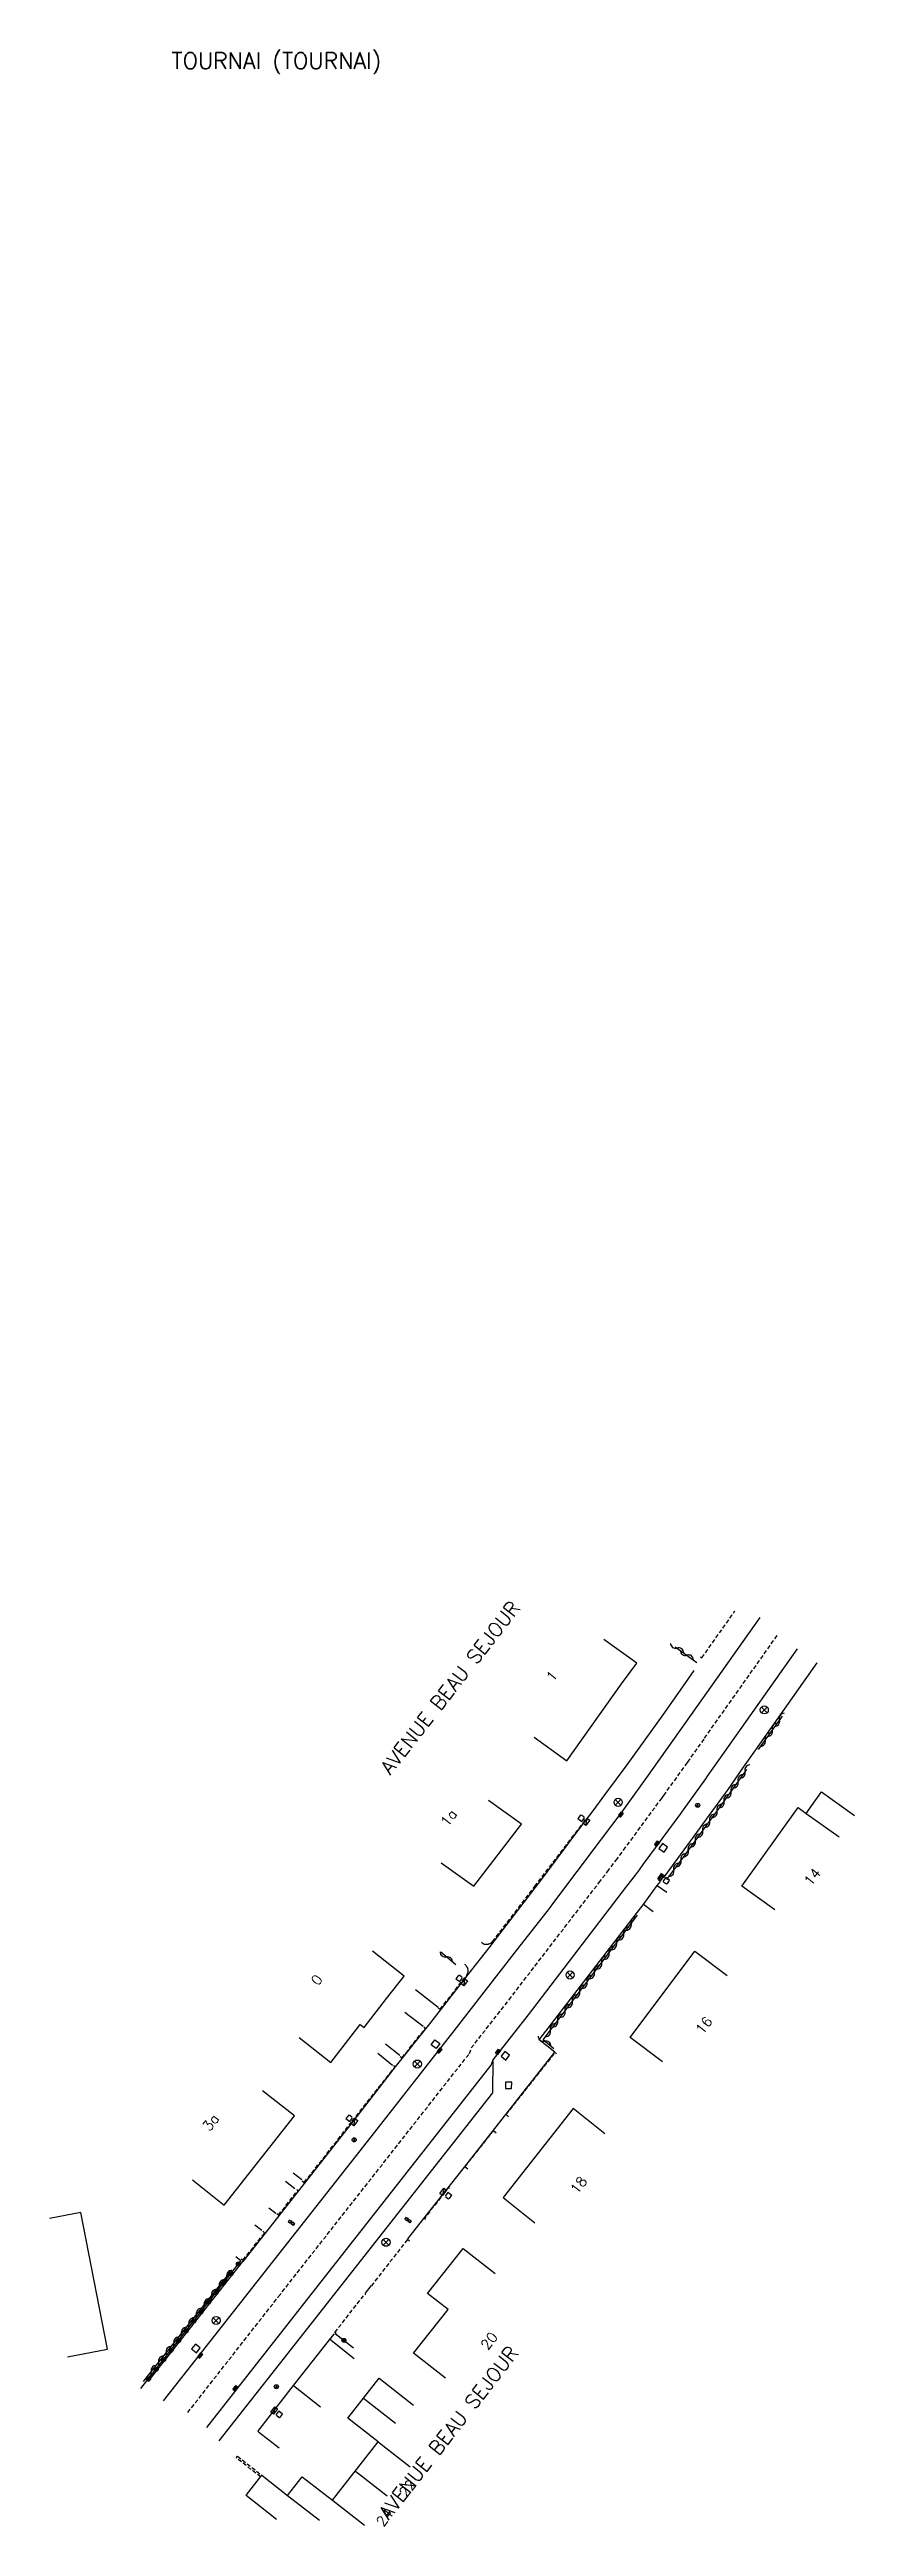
# Model space of a CAD drawing. Header units: millimetres. Extents: x 79000 to 80001, y 145000 to 145988.
# Drawn here: x 79000 to 79099.3, y 145432.9 to 145738.6 of the extents above; entities that cross this region are included whole.
import ezdxf
from ezdxf.enums import TextEntityAlignment as Align

# ---------------------------------------------------------------- set-up
doc = ezdxf.new("R2010")
doc.units = ezdxf.units.MM
doc.linetypes.add('DASHED', pattern=[0.75, 0.5, -0.25])
doc.layers.get('0').update_dxf_attribs({"linetype": 'CONTINUOUS'})
for name, color, linetype in [('W0001', 6, 'DASHED'), ('W0006', 2, 'CONTINUOUS'), ('W0008', 7, 'CONTINUOUS'), ('W0014', 7, 'CONTINUOUS'), ('W0017', 7, 'CONTINUOUS'), ('W0100', 7, 'CONTINUOUS'), ('w0103', 1, 'CONTINUOUS'), ('W0112', 1, 'DASHED'), ('W0310', 3, 'CONTINUOUS'), ('w0322', 7, 'CONTINUOUS'), ('W0400', 7, 'CONTINUOUS'), ('W0421', 7, 'CONTINUOUS'), ('W0425', 7, 'CONTINUOUS'), ('W0438', 7, 'CONTINUOUS'), ('W0469', 7, 'CONTINUOUS'), ('W0856', 7, 'CONTINUOUS'), ('W0980', 7, 'CONTINUOUS'), ('W0989', 7, 'CONTINUOUS'), ('W0991', 7, 'CONTINUOUS'), ('W1102', 7, 'CONTINUOUS'), ('W1336', 3, 'CONTINUOUS'), ('w1338', 7, 'CONTINUOUS')]:
    doc.layers.add(name, color=color, linetype=linetype)
doc.styles.get("Standard").update_dxf_attribs({"font": 'romans.shx', "width": 0.85})

msp = doc.modelspace()

# ---------------------------------------------------------------- texts
at = {"layer": 'W0980'}
msp.add_text('TOURNAI (TOURNAI)', height=2, dxfattribs=at).set_placement((79027.99, 145737.11), align=Align.MIDDLE)
at = {"layer": 'W0989'}
for p in [(79041.34, 145526.09), (79041.14, 145434.12)]:
    msp.add_text('AVENUE BEAU SEJOUR', height=1.75, rotation=52.0278, dxfattribs=at).set_placement(p, align=Align.MIDDLE_LEFT)
at = {"layer": 'W0991'}
for s, p in [('1', (79062.45, 145537.48)), ('1a', (79049.74, 145519.98)), ('14', (79094.59, 145512.68)), ('0', (79033.45, 145499.96)), ('16', (79081.23, 145494.35)), ('3a', (79020.39, 145482.37)), ('18', (79065.77, 145474.63)), ('20', (79054.72, 145455.4)), ('22', (79044.65, 145437.19)), ('24', (79041.83, 145433.59))]:
    msp.add_text(s, height=1.25, rotation=52.0278, dxfattribs=at).set_placement(p, align=Align.CENTER)

# ---------------------------------------------------------------- blocks, each defined once
blk = doc.blocks.new('T400')
for p, q in [((-0.15, 0.3), (0.15, 0.3)), ((-0.15, -0.25), (-0.15, 0.3)), ((-0.15, 0.15), (0.15, 0.15)), ((-0.15, 0), (0.15, 0)), ((0.15, 0.3), (0.15, -0.25)), ((-0.15, -0.15), (0.15, -0.15)), ((-0.15, -0.25), (-0.15, -0.3)), ((-0.15, -0.3), (0.15, -0.3)), ((0.15, -0.3), (0.15, -0.25))]:
    blk.add_line(p, q)
blk = doc.blocks.new('T438')
for p, q in [((-0.4, 0.2), (0.4, 0.2)), ((-0.4, -0.2), (-0.4, 0.2)), ((0.15, 1.1), (-0.3, 1.1)), ((-0.3, 1.1), (-0.3, 0.5)), ((-0.3, 0.5), (0.15, 0.5)), ((0.3, 0.65), (0.3, 0.95)), ((0.4, 0.2), (0.4, -0.2))]:
    blk.add_line(p, q)
at = {"flags": 128}
for points in [[(-0.4, -0.2), (0.4, 0.2)], [(0.4, -0.2), (-0.4, -0.2)]]:
    blk.add_lwpolyline(points, dxfattribs=at)
for centre, major_axis, start_param, end_param in [((0.15, 0.95), (0.106, -0.106), 0.785398, 2.356194), ((0.15, 0.65), (0.106, 0.106), 3.926991, 5.497787)]:
    blk.add_ellipse(centre, major_axis=major_axis, ratio=1, start_param=start_param, end_param=end_param)
blk = doc.blocks.new('T469')
at = {"color": 0, "linetype": 'Continuous', "flags": 128}
for points in [[(-0.35, 0.35), (0.35, -0.35)], [(-0.35, -0.35), (0.35, 0.35)]]:
    blk.add_lwpolyline(points, dxfattribs=at)
at = {"color": 0, "linetype": 'Continuous'}
blk.add_circle((0, 0), 0.5, dxfattribs=at)
blk = doc.blocks.new('T856')
for p, q in [((-0.125, 0), (0.125, 0)), ((0, 0.125), (0, -0.125))]:
    blk.add_line(p, q)
blk.add_ellipse((0, 0), major_axis=(-0.177, 0.177), ratio=1, start_param=3.9269908, end_param=10.2101761)
blk = doc.blocks.new('t310o')
at = {"color": 0, "linetype": 'Continuous'}
for centre, start, end in [((-0.5, 0.38), 216.8699, 323.1304), ((0.5, -0.37), 36.8699, 143.1303)]:
    blk.add_arc(centre, 0.625, start, end, dxfattribs=at)
blk = doc.blocks.new('t322o')
at = {"color": 0, "linetype": 'Continuous'}
for radius in [0.25, 0.15]:
    blk.add_circle((0, 0), radius, dxfattribs=at)
blk = doc.blocks.new('T425')
for p, q in [((-0.15, 0.6), (0.15, 0.6)), ((-0.15, 0.6), (-0.15, 0.3)), ((-0.15, 0.3), (0.15, 0.3)), ((-0.15, 0.15), (0.15, 0.15)), ((-0.15, -0.15), (-0.15, 0.15)), ((0, 0.45), (0.15, 0.45)), ((0.15, 0.45), (0.15, 0.3)), ((0.15, 0.15), (0.15, -0.15)), ((0.15, -0.15), (-0.15, -0.15))]:
    blk.add_line(p, q)
blk.add_ellipse((0, 0), major_axis=(-0.106, 0.106), ratio=1, start_param=3.926991, end_param=10.210176)

# ---------------------------------------------------------------- linework, layer by layer
at = {"layer": 'W0001'}
msp.add_lwpolyline([(79017.05, 145446.94), (79028.25, 145461.24), (79051.8, 145491.25), (79052.03, 145491.94), (79056.69, 145497.89), (79067.78, 145512.33), (79068.84, 145513.71), (79069.89, 145515.1), (79070.36, 145515.72), (79070.82, 145516.35), (79075.48, 145522.71), (79075.65, 145522.93), (79075.77, 145523.1), (79078.51, 145526.9), (79078.73, 145527.21), (79080.82, 145530.18), (79089.82, 145542.93)], dxfattribs=at)
at = {"layer": 'W0006'}
msp.add_lwpolyline([(79020.93, 145443.42), (79032.31, 145457.91), (79054.7, 145486.4), (79054.74, 145490.49)], dxfattribs=at)
at = {"layer": 'W0008'}
for points in [[(79087.64, 145545.06), (79077.78, 145531.11), (79073.64, 145525.33), (79071.23, 145521.97), (79070.59, 145521.1), (79068.04, 145517.7), (79067.92, 145517.54), (79062.19, 145509.9), (79061.63, 145509.17), (79061.62, 145509.16), (79057.28, 145503.58), (79049.89, 145494.06), (79049.89, 145494.06), (79039.65, 145480.97), (79025.55, 145463.02), (79025.55, 145463.02), (79014.03, 145448.36)], [(79019.41, 145445.09), (79030.62, 145459.39), (79054.48, 145489.8), (79054.72, 145490.49), (79059.07, 145496.04), (79070.16, 145510.5), (79071.23, 145511.89), (79072.29, 145513.28), (79072.77, 145513.92), (79073.24, 145514.57), (79077.91, 145520.93), (79078.08, 145521.16), (79078.2, 145521.33), (79080.96, 145525.14), (79081.19, 145525.47), (79083.28, 145528.44), (79092.27, 145541.2)]]:
    msp.add_lwpolyline(points, dxfattribs=at)
at = {"layer": 'W0014'}
for points in [[(79079.49, 145538.52), (79077.53, 145535.71), (79075.65, 145533.07), (79071.21, 145526.89), (79068.6, 145523.36), (79066.89, 145521.06), (79065.65, 145519.39), (79060.7, 145512.76), (79055.5, 145506.02), (79054.18, 145504.31), (79051.62, 145500.99), (79046.88, 145494.93), (79042.66, 145489.6), (79037.57, 145483.05), (79028.14, 145471.01), (79023.85, 145465.58), (79023.79, 145465.59), (79012.13, 145450.78), (79012.13, 145450.78), (79012.13, 145450.78)], [(79044.22, 145468.36), (79046.17, 145470.87), (79051.19, 145477.21), (79057.92, 145485.81), (79060.53, 145489.1), (79062.35, 145491.43), (79061.35, 145492.22), (79060.4, 145492.96), (79062.33, 145495.43), (79073.35, 145509.79), (79074.98, 145511.98), (79075.37, 145512.5), (79075.14, 145512.68), (79075.51, 145513.22), (79075.81, 145513.02), (79080.32, 145519.17), (79080.49, 145519.4), (79080.62, 145519.58), (79083.38, 145523.4), (79083.63, 145523.74), (79085.63, 145526.62), (79087.13, 145528.76), (79094.72, 145539.48)], [(79038.95, 145461.64), (79039.7, 145462.6)], [(79025.68, 145444.6), (79030.1, 145450.27), (79034.7, 145456.11), (79035.14, 145456.65)]]:
    msp.add_lwpolyline(points, dxfattribs=at)
at = {"layer": 'W0017'}
for points in [[(79074.98, 145511.99), (79076.14, 145511.17)], [(79074.48, 145508.74), (79073.26, 145509.66)], [(79047.93, 145496.94), (79045.13, 145499.12)], [(79043.84, 145496.36), (79046.09, 145494.62)], [(79043.21, 145491), (79041.45, 145492.41)], [(79040.49, 145491.28), (79042.33, 145489.8)], [(79030.26, 145474.53), (79029.1, 145475.44)], [(79030.04, 145476.51), (79031.14, 145475.71)], [(79027.05, 145472.2), (79027.93, 145471.56)], [(79026.2, 145469.39), (79025.32, 145470.07)], [(79037.6, 145453.55), (79034.73, 145455.84), (79034.69, 145456.09)], [(79030.11, 145450.26), (79033.44, 145447.63)], [(79025.76, 145444.53), (79028.33, 145442.56)]]:
    msp.add_lwpolyline(points, dxfattribs=at)
at = {"layer": 'W0100'}
for points in [[(79059.78, 145530.31), (79063.84, 145527.39), (79070.58, 145536.87), (79072.45, 145539.43), (79068.39, 145542.34)], [(79048.3, 145514.81), (79052.36, 145511.89), (79058.23, 145519.55), (79054.17, 145522.47)], [(79089.48, 145508.99), (79085.43, 145511.91), (79092.37, 145521.61), (79093.35, 145520.9)], [(79030.78, 145493.24), (79034.71, 145490.15), (79038.33, 145494.83), (79038.81, 145494.47), (79041.59, 145498.03), (79043.76, 145500.8), (79039.83, 145503.89)], [(79075.64, 145490.22), (79071.64, 145493.21), (79079.62, 145503.88), (79083.62, 145500.89)], [(79017.63, 145475.64), (79021.56, 145472.54), (79030.22, 145483.55), (79026.29, 145486.64)], [(79068.52, 145481.35), (79064.6, 145484.46), (79055.95, 145473.47), (79059.86, 145470.36)], [(79002.22, 145453.81), (79007.13, 145454.76), (79003.86, 145471.63), (79000, 145470.88)], [(79048.83, 145451.17), (79044.9, 145454.26), (79049.16, 145459.66), (79046.64, 145461.64), (79051.04, 145467.17), (79054.96, 145464.08)], [(79034.91, 145436.1), (79040.56, 145443.3)]]:
    msp.add_lwpolyline(points, dxfattribs=at)
at = {"layer": 'w0103'}
for points in [[(79093.35, 145520.9), (79095.25, 145523.54), (79099.3, 145520.62)], [(79040.56, 145443.3), (79036.82, 145446.23), (79040.66, 145451.17), (79044.9, 145447.85)], [(79028.01, 145433.73), (79024.24, 145436.68), (79024.3, 145436.76), (79026.19, 145439.19), (79029.36, 145436.71), (79031.15, 145439.01), (79034.91, 145436.1)]]:
    msp.add_lwpolyline(points, dxfattribs=at)
at = {"layer": 'W0112'}
for points in [[(79080.31, 145540.21), (79080.48, 145540.1), (79084.56, 145545.88)], [(79065.8, 145520.22), (79066.04, 145520.03), (79059.93, 145512.01), (79054.69, 145505.16), (79054.51, 145504.94), (79054.46, 145504.89), (79054.29, 145504.79), (79054.2, 145504.75), (79054.13, 145504.73), (79054.07, 145504.72), (79053.96, 145504.71), (79053.84, 145504.7), (79053.8, 145504.7), (79053.76, 145504.7), (79053.68, 145504.72), (79053.59, 145504.75), (79053.48, 145504.8), (79053.29, 145504.95)], [(79047.96, 145496.91), (79048.18, 145496.72), (79050.9, 145500.19), (79050.94, 145500.24), (79051.44, 145500.9), (79051.49, 145500.97), (79051.53, 145501.04), (79051.56, 145501.11), (79051.59, 145501.19), (79051.63, 145501.41), (79051.64, 145501.5), (79051.63, 145501.58), (79051.62, 145501.65), (79051.61, 145501.72), (79051.59, 145501.78), (79051.55, 145501.86), (79051.45, 145502.03), (79051.41, 145502.08), (79051.37, 145502.12), (79051.31, 145502.18), (79051.23, 145502.24)], [(79043.27, 145490.9), (79043.5, 145490.73), (79046.36, 145494.37), (79046.17, 145494.53)], [(79031.18, 145475.52), (79031.41, 145475.34), (79037.35, 145482.9), (79042.62, 145489.6), (79042.62, 145489.6), (79042.42, 145489.75)], [(79056.64, 145483.44), (79056.32, 145483.71), (79059.15, 145487.28), (79062.39, 145491.37), (79062.55, 145491.23)], [(79051.59, 145476.96), (79051.24, 145477.25), (79054.04, 145480.8), (79054.78, 145481.76), (79055.12, 145481.47)], [(79028.02, 145471.49), (79028.24, 145471.32), (79030.59, 145474.31), (79030.62, 145474.36), (79030.52, 145474.45)], [(79049.33, 145474.59), (79049.21, 145474.69), (79046.24, 145470.9), (79046.37, 145470.81)], [(79023.64, 145465.92), (79023.86, 145465.75), (79026.5, 145469.08), (79026.52, 145469.11), (79026.52, 145469.11), (79026.3, 145469.31)], [(79044.4, 145468.08), (79044.15, 145468.28), (79039.75, 145462.65), (79039.85, 145462.57), (79039.85, 145462.57)], [(79035.35, 145456.7), (79035.2, 145456.82), (79038.9, 145461.56), (79038.98, 145461.5), (79038.98, 145461.5)], [(79026.03, 145438.99), (79023.04, 145441.34), (79023.06, 145441.38), (79023.19, 145441.54), (79026.19, 145439.19)]]:
    msp.add_lwpolyline(points, dxfattribs=at)
at = {"layer": 'W0310'}
for points in [[(79090.38, 145532.9), (79087.43, 145528.78)], [(79086, 145526.33), (79082.7, 145521.69), (79078.17, 145515.5), (79076.12, 145512.72)], [(79060.88, 145492.93), (79072.55, 145508.31)], [(79011.61, 145450.78), (79017.89, 145458.69), (79022.41, 145464.37)]]:
    msp.add_lwpolyline(points, dxfattribs=at)
at = {"layer": 'w0322'}
for points in [[(79011.28, 145449.91), (79023.61, 145465.66)], [(79035.25, 145456.69), (79037.5, 145454.9)]]:
    msp.add_lwpolyline(points, dxfattribs=at)
at = {"layer": 'W0421'}
for points in [[(79075.19, 145516.56), (79075.82, 145516.1), (79076.25, 145516.72), (79075.64, 145517.18)], [(79047.68, 145491.85), (79047.09, 145492.31), (79047.55, 145492.93), (79048.14, 145492.47)], [(79055.7, 145490.92), (79056.28, 145490.45), (79056.74, 145491.05), (79056.16, 145491.51)], [(79057.02, 145487.7), (79056.25, 145487.7), (79056.25, 145486.94), (79057.01, 145486.94)], [(79017.52, 145454.8), (79018.13, 145454.32), (79018.59, 145454.93), (79017.99, 145455.37)]]:
    msp.add_lwpolyline(points, close=True, dxfattribs=at)
at = {"layer": 'W1102'}
for points in [[(79093.35, 145520.9), (79097.41, 145517.98)], [(79038.74, 145448.7), (79042.68, 145445.61)], [(79040.56, 145443.3), (79044.49, 145440.22)], [(79037.74, 145439.71), (79041.67, 145436.63)], [(79029.36, 145436.71), (79033.3, 145433.64)], [(79034.91, 145436.1), (79038.84, 145433.02)]]:
    msp.add_lwpolyline(points, dxfattribs=at)
at = {"layer": 'W1336'}
for points in [[(79077.19, 145541.45), (79079.85, 145539.54)], [(79050.11, 145502.2), (79048.28, 145503.75), (79048.28, 145503.75)], [(79062.23, 145491.83), (79060.88, 145492.93)]]:
    msp.add_lwpolyline(points, dxfattribs=at)
at = {"layer": 'w1338'}
msp.add_lwpolyline([(79023.61, 145465.66), (79022.98, 145466.15)], dxfattribs=at)

# ---------------------------------------------------------------- block references
at = {"layer": 'W0310'}
for p, rotation in [((79089.18, 145531.22), 234.3050872424505), ((79090.05, 145532.44), 234.3050872424505), ((79088.3, 145530), 234.3050872424505), ((79085.81, 145526.07), 234.5679956920049), ((79083.21, 145522.4), 234.5679956920049), ((79084.08, 145523.62), 234.5679956920049), ((79084.94, 145524.85), 234.5679956920049), ((79081.44, 145519.97), 233.82290383474), ((79082.33, 145521.19), 233.82290383474), ((79078.79, 145516.34), 233.82290383474), ((79079.67, 145517.55), 233.82290383474), ((79080.56, 145518.76), 233.82290383474), ((79077.01, 145513.92), 233.6674414537522), ((79077.9, 145515.13), 233.6674414537522), ((79071.76, 145507.27), 52.82639832725692), ((79069.95, 145504.88), 52.82639832725692), ((79070.85, 145506.07), 52.82639832725692), ((79067.23, 145501.29), 52.82639832725692), ((79068.13, 145502.49), 52.82639832725692), ((79069.04, 145503.68), 52.82639832725692), ((79064.51, 145497.71), 52.82639832725692), ((79065.42, 145498.9), 52.82639832725692), ((79066.32, 145500.1), 52.82639832725692), ((79062.7, 145495.32), 52.82639832725692), ((79063.6, 145496.51), 52.82639832725692), ((79061.79, 145494.12), 52.82639832725692), ((79020, 145461.35), 51.46292680267534), ((79020.94, 145462.53), 51.46292680267534), ((79021.87, 145463.7), 51.46292680267534), ((79018.13, 145459.01), 51.46292680267534), ((79019.07, 145460.18), 51.46292680267534), ((79015.34, 145455.48), 51.58684074804736), ((79016.27, 145456.66), 51.58684074804736), ((79017.2, 145457.83), 51.58684074804736), ((79012.54, 145451.95), 51.58684074804736), ((79013.47, 145453.13), 51.58684074804736), ((79014.41, 145454.31), 51.58684074804736)]:
    msp.add_blockref('t310o', p, dxfattribs=dict(at, rotation=rotation))
at = {"layer": 'w0322'}
for p, rotation in [((79023.3, 145465.27), 51.9566223939974), ((79020.53, 145461.72), 51.9566223939974), ((79021.45, 145462.9), 51.9566223939974), ((79022.38, 145464.08), 51.9566223939974), ((79018.68, 145459.36), 51.9566223939974), ((79019.6, 145460.54), 51.9566223939974), ((79015.91, 145455.81), 51.9566223939974), ((79016.83, 145457), 51.9566223939974), ((79017.76, 145458.18), 51.9566223939974), ((79036.32, 145455.83), 321.5790682274364), ((79014.06, 145453.45), 51.9566223939974), ((79014.98, 145454.63), 51.9566223939974), ((79012.21, 145451.09), 51.9566223939974), ((79013.13, 145452.27), 51.9566223939974)]:
    msp.add_blockref('t322o', p, dxfattribs=dict(at, rotation=rotation))
at = {"layer": 'W0400'}
for p, rotation in [((79070.49, 145520.77), 323.1622382066715), ((79074.96, 145517.16), 323.1622382066715), ((79048.12, 145491.62), 322.0278719476327), ((79055.34, 145491.47), 322.02783), ((79018.59, 145453.97), 321.8489825005486), ((79022.91, 145449.94), 321.8489825005486)]:
    msp.add_blockref('T400', p, dxfattribs=dict(at, rotation=rotation))
at = {"layer": 'W0425'}
for p, rotation in [((79044.41, 145470.57), 52.02782999999999), ((79030.02, 145470.25), 51.79705614667149)]:
    msp.add_blockref('T425', p, dxfattribs=dict(at, rotation=rotation))
at = {"layer": 'W0438'}
for p, rotation in [((79066.25, 145519.84), 53.16223820667151), ((79075.44, 145513.03), 233.16228), ((79051.18, 145500.05), 52.02782999999999), ((79037.61, 145482.77), 52.02782999999999), ((79048.57, 145474.18), 232.02783), ((79027.7, 145447.18), 232.3975452541247)]:
    msp.add_blockref('T438', p, dxfattribs=dict(at, rotation=rotation))
at = {"layer": 'W0469'}
for p in [(79088.18, 145533.67), (79070.15, 145522.26), (79064.22, 145500.94), (79045.38, 145489.95), (79041.51, 145467.95), (79020.55, 145458.29)]:
    msp.add_blockref('T469', p, dxfattribs=at)
at = {"layer": 'W0856'}
for p in [(79079.96, 145521.88), (79037.58, 145480.6), (79027.98, 145450.12)]:
    msp.add_blockref('T856', p, dxfattribs=at)
at = {"layer": 'W1336'}
for p, rotation in [((79077.42, 145541.29), 324.3087072103771), ((79078.63, 145540.42), 324.3087072103771), ((79048.97, 145503.17), 139.7683000317621), ((79061.07, 145492.78), 140.9921262796132)]:
    msp.add_blockref('t310o', p, dxfattribs=dict(at, rotation=rotation))

msp.set_redraw_order([(e.dxf.handle, doc.entitydb.next_handle()) for e in msp.query("TEXT MTEXT ATTDEF DIMENSION ARC_DIMENSION")])  # texts and dimensions are drawn at this point

doc.saveas('drawing.dxf')
